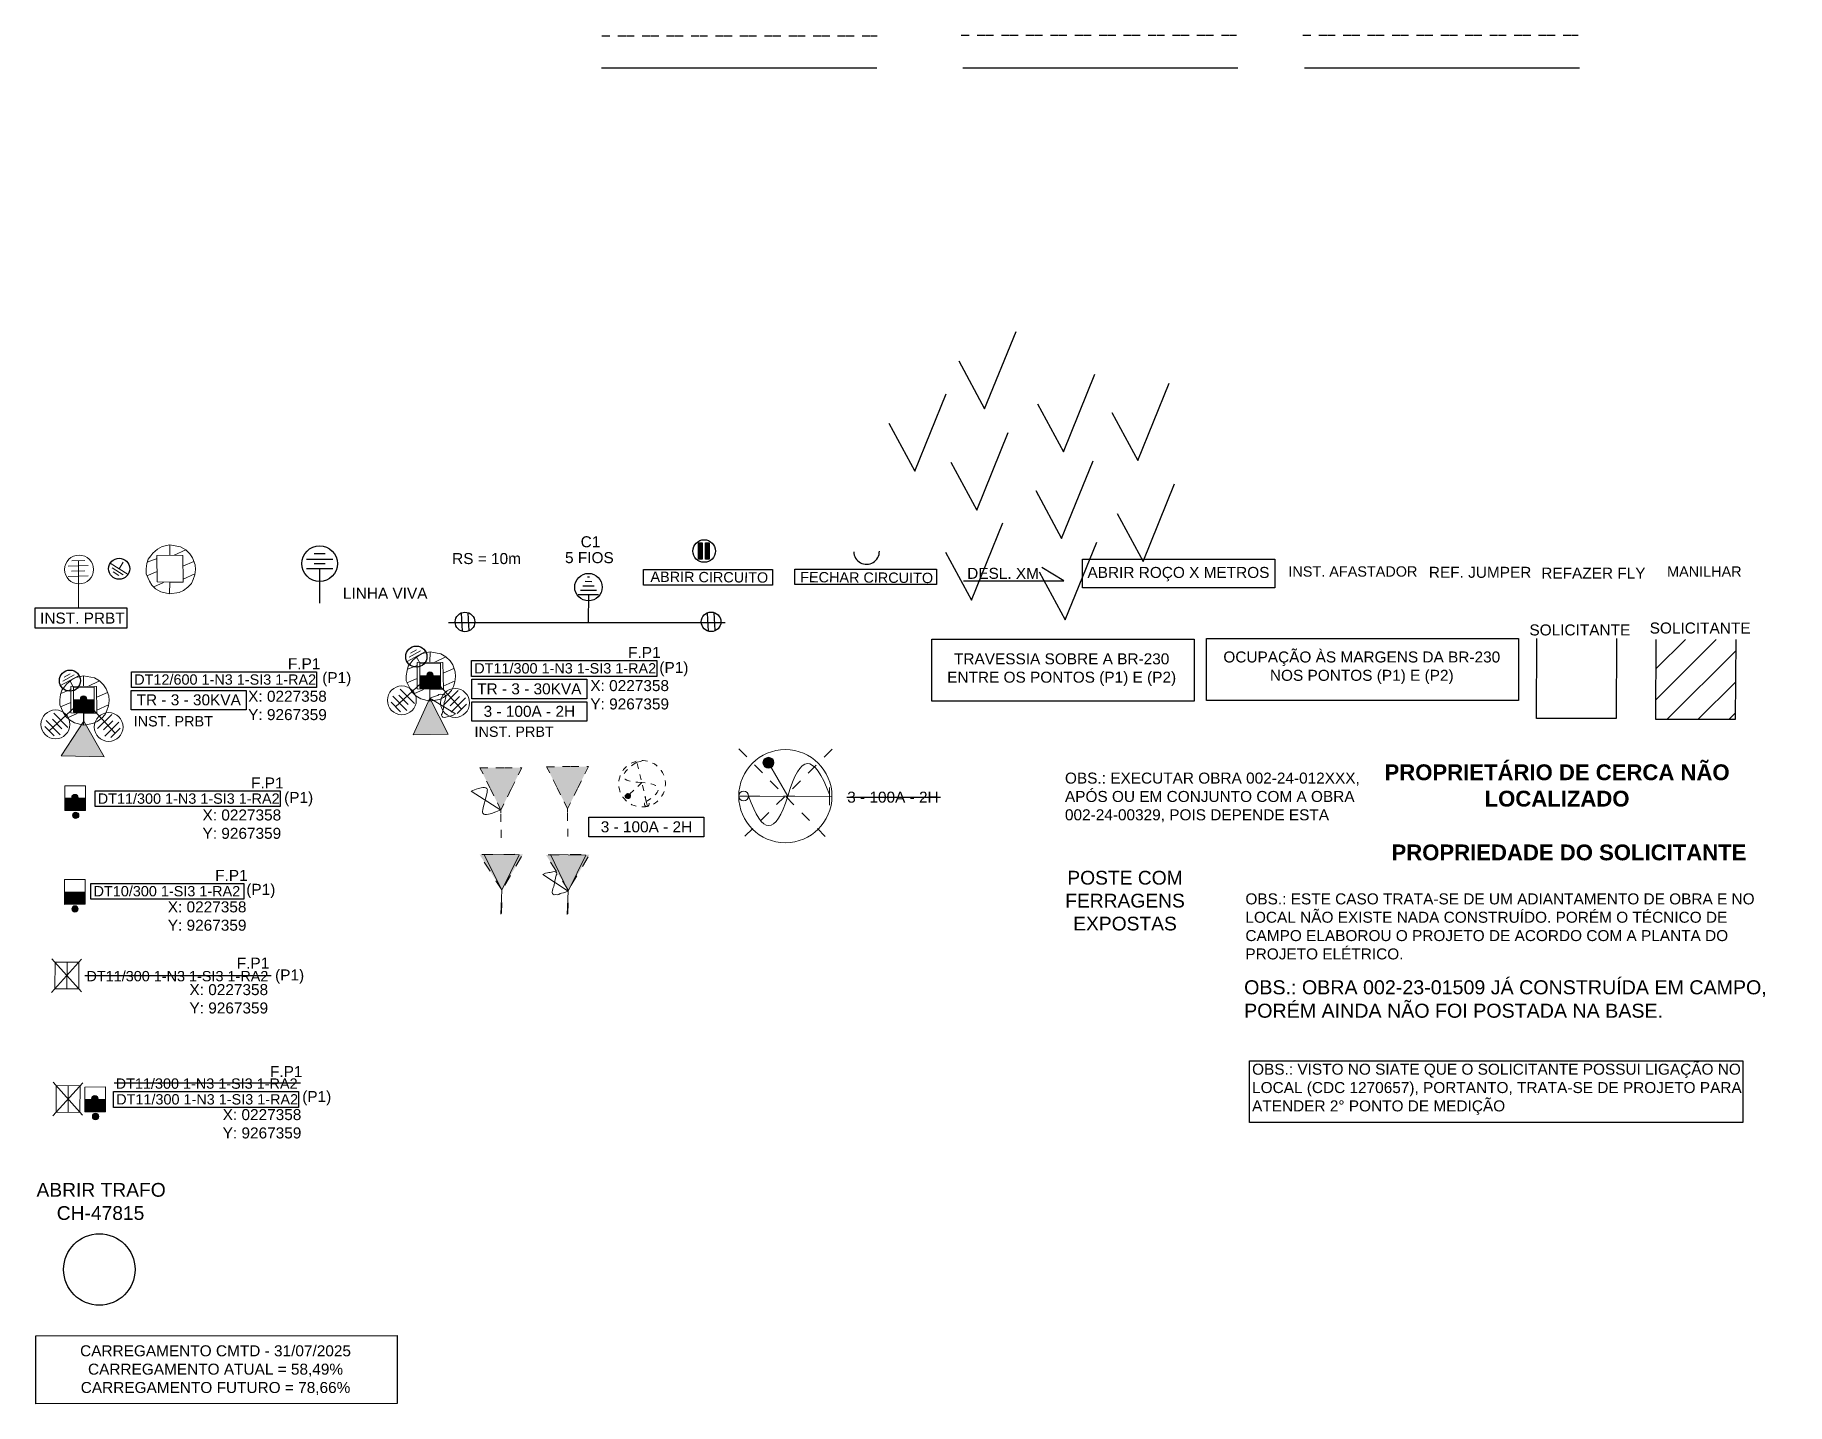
# Paper-space layout 'OBSERVAÇÕES' of a CAD drawing. Extents: x -300443 to 1108, y -9195518 to 518.
# Drawn here: x 44.6 to 299.2, y 2.8 to 201.8 of the extents above; entities that cross this region are included whole.
import ezdxf

# ---------------------------------------------------------------- set-up
doc = ezdxf.new("R2010")
doc.units = 0
doc.header["$MEASUREMENT"] = 0
doc.linetypes.add('TRACEJADA', pattern=[3.45, 1.15, -1.15, 1.15])
doc.layers.get('0').update_dxf_attribs({"linetype": 'CONTINUOUS'})
for name, color, linetype in [('06- CERCADO', 252, 'CERCA'), ('Arvores', 3, 'CONTINUOUS'), ('CABO_MT', 7, 'CONTINUOUS'), ('EO_WIRE_SEGMENT_INST', 7, 'CONTINUOUS'), ('FORMATO', 7, 'CONTINUOUS'), ('PARA-RAIOS', 7, 'CONTINUOUS'), ('PTE_P', 3, 'CONTINUOUS'), ('Textos', 7, 'CONTINUOUS'), ('TEXTOS A IMPLANTAR', 1, 'CONTINUOUS'), ('TRAFO', 7, 'CONTINUOUS')]:
    doc.layers.add(name, color=color, linetype=linetype)
doc.styles.get("Standard").update_dxf_attribs({"font": 'arial.ttf'})
doc.linetypes.add('CERCA', pattern='A,1.2,-0.13,["X",Standard,S=0.25,R=0,X=-0.075,Y=-0.125],-0.13', length=1.46)

psp = doc.layouts.new('OBSERVAÇÕES')

# ---------------------------------------------------------------- texts
at = {"color": 174, "true_color": 0x0000b2, "insert": (220.35, 64.38), "char_height": 2.043, "width": 77.8785, "attachment_point": 1, "bg_fill": 2}
psp.add_mtext('OBS.: OBRA 002-23-01509 JÁ CONSTRUÍDA EM CAMPO, PORÉM AINDA NÃO FOI POSTADA NA BASE.', dxfattribs=at)
at = {"layer": 'FORMATO', "color": 1, "attachment_point": 1}
for s, insert, char_height, width in [('INST. AFASTADOR', (226.79, 124.56), 1.5, 42.9914), ('REF. JUMPER', (247.2, 124.49), 1.6, 42.9914), ('REFAZER FLY', (263.54, 124.37), 1.6, 42.9914), ('MANILHAR', (281.83, 124.55), 1.5, 42.9914), ('\\pxqc;OCUPAÇÃO ÀS MARGENS DA BR-230 NOS PONTOS (P1) E (P2)', (216.43, 112.18), 1.6, 42.0446), ('\\pxqc;TRAVESSIA SOBRE A BR-230 ENTRE OS PONTOS (P1) E (P2)', (176.38, 111.91), 1.6, 34.9018), ('OBS.: ESTE CASO TRATA-SE DE UM ADIANTAMENTO DE OBRA E NO LOCAL NÃO EXISTE NADA CONSTRUÍDO. PORÉM O TÉCNICO DE CAMPO ELABOROU O PROJETO DE ACORDO COM A PLANTA DO PROJETO ELÉTRICO.', (220.54, 77.01), 1.6, 76.9642), ('\\pxql;OBS.: VISTO NO SIATE QUE O SOLICITANTE POSSUI LIGAÇÃO NO LOCAL (CDC 1270657), PORTANTO, TRATA-SE DE PROJETO PARA ATENDER 2%%d PONTO DE MEDIÇÃO', (221.51, 52.25), 1.6, 76.7875)]:
    psp.add_mtext(s, dxfattribs=dict(at, insert=insert, char_height=char_height, width=width))
at = {"layer": 'FORMATO', "color": 5, "insert": (194.31, 94.57), "char_height": 1.6, "width": 42.9914, "attachment_point": 1}
psp.add_mtext('OBS.: EXECUTAR OBRA 002-24-012XXX, APÓS OU EM CONJUNTO COM A OBRA 002-24-00329, POIS DEPENDE ESTA', dxfattribs=at)
at = {"layer": 'FORMATO', "char_height": 2.3, "width": 59.3122, "attachment_point": 1}
for s, insert in [('\\pxqc;{\\fArial|b1|i0|c0|p34;PROPRIETÁRIO DE CERCA NÃO LOCALIZADO}', (236.18, 95.77)), ('\\pxqc;{\\fArial|b1|i0|c0|p34;\\C96;PROPRIEDADE DO SOLICITANTE}', (237.91, 84.12))]:
    psp.add_mtext(s, dxfattribs=dict(at, insert=insert))

# ---------------------------------------------------------------- blocks, each defined once
blk = doc.blocks.new('PRMT_INST')
at = {"layer": 'PARA-RAIOS', "color": 100, "lineweight": 0, "true_color": 0x00ff40}
for points in [[(-1.492047, 5.95678), (1.422643, 6.038684)], [(-0.990781, 5.21588), (0.919295, 5.266122)], [(-0.988698, 6.729342), (0.921378, 6.779585)], [(0, 0), (0.015917, 6.761003)], [(-1.49413, 4.443317), (1.420559, 4.525223)]]:
    blk.add_lwpolyline(points, dxfattribs=at)
blk.add_circle((0.086824, 5.45893), 2.100262, dxfattribs=at)
blk = doc.blocks.new('instprbt')
at = {"color": 1}
blk.add_lwpolyline([(-6.3, 0.15), (7.05, 0.15), (7.05, -2.8), (-6.3, -2.8)], close=True, dxfattribs=at)
blk.add_blockref('PRMT_INST', (0, 0.26))
at = {"layer": 'FORMATO', "color": 1, "insert": (-5.58, -0.55), "char_height": 1.6, "width": 42.9914, "attachment_point": 1}
blk.add_mtext('INST. PRBT', dxfattribs=at)
blk = doc.blocks.new('Clipboard8370')
at = {"color": 1, "lineweight": 20, "flags": 128}
for points in [[(3.442693, 1.707189), (3.419326, 0), (2.126671, 0.308707), (1.384243, 0.756506), (0.838047, 1.287021), (0.507665, 1.84967), (0, 2.9464), (0.012759, 3.643313), (0.112829, 4.416443), (0.284971, 5.048214), (0.681479, 5.551264), (0.978838, 5.953076), (1.672134, 6.531782), (2.312004, 6.914963), (3.456912, 7.148384), (3.438918, 5.631104), (1.58209, 5.602119), (1.608369, 1.747738), (3.442693, 1.707189)], [(0.163973, 4.604145), (1.594463, 5.157681)], [(3.438918, 5.631104), (3.456912, 7.148384), (5.020505, 6.852179), (5.753553, 6.422097), (6.361182, 5.83526), (6.758316, 5.25216), (7.106897, 4.226238), (7.166928, 3.556235), (7.077309, 2.777489), (6.854175, 2.110464), (6.584571, 1.540705), (6.083117, 1.008223), (5.431299, 0.506478), (4.818441, 0.213651), (3.419326, 0), (3.442693, 1.707189), (5.39207, 1.720713), (5.338559, 5.592458), (3.438918, 5.631104)], [(4.056969, 5.618531), (5.753553, 6.422097)], [(0.102016, 2.637035), (1.607922, 3.257651)], [(5.359748, 4.059371), (6.932606, 4.739199)], [(5.386094, 2.153128), (7.093535, 2.918486)], [(1.111145, 1.021764), (2.519137, 1.663883)]]:
    blk.add_lwpolyline(points, dxfattribs=at)
blk = doc.blocks.new('Clipboard8027')
h = blk.add_hatch(color=7)
h.dxf.hatch_style = 2
h.paths.add_polyline_path([(3, 1.81), (3.01, 0.01), (0.01, 0), (0, 1.8)])
at = {"color": 7, "lineweight": 0}
for points in [[(3, 1.81), (3, 3.61), (0, 3.6), (0, 1.8)], [(3, 1.81), (3.01, 0.01), (0.01, 0), (0, 1.8)], [(3.01, 0.01), (3, 1.81), (0, 1.8), (0.01, 0)]]:
    blk.add_lwpolyline(points, close=True, dxfattribs=at)
blk = doc.blocks.new('Clipboard4108')
h = blk.add_hatch(color=7)
edge = h.paths.add_edge_path()
edge.add_arc((0.463903, 0.463903), 0.463903, 74.00623623, 434.00623623)
h = blk.add_hatch(color=7)
edge = h.paths.add_edge_path()
edge.add_arc((0.463903, 0.463903), 0.463903, 74.00623623, 434.00623623)
at = {"color": 7, "lineweight": 0}
blk.add_circle((0.463903, 0.463903), 0.463903, dxfattribs=at)
blk.add_circle((0.463903, 0.463903), 0.463903, dxfattribs=at)
blk = doc.blocks.new('Clipboard8451')
at = {"color": 1}
for name, p in [('Clipboard8027', (0, 0)), ('Clipboard4108', (1.001781, 1.431733))]:
    blk.add_blockref(name, p, dxfattribs=at)
blk = doc.blocks.new('TR INST.')
at = {"layer": 'TRAFO'}
h = blk.add_hatch(color=7, dxfattribs=at)
h.dxf.hatch_style = 2
h.paths.add_polyline_path([(47.11, 281.1), (44.11, 286.26), (50.36, 286.15)])
at = {"layer": 'TRAFO', "color": 7, "lineweight": 0}
blk.add_lwpolyline([(47.11, 281.1), (44.11, 286.26), (50.36, 286.15)], close=True, dxfattribs=at)
blk.add_lwpolyline([(47.1, 277.76), (47.11, 281.1)], dxfattribs=at)
blk = doc.blocks.new('TERRA3_MP')
at = {"color": 24, "lineweight": 0, "true_color": 0x993300}
for points in [[(0, 0), (-0.60325, -0.956027)], [(-1.901473, -0.134055), (0.694972, -1.774472)], [(-1.626306, -0.814916), (-0.038806, -1.816805)], [(-1.49225, -1.404055), (-0.627945, -1.950861)]]:
    blk.add_lwpolyline(points, dxfattribs=at)
at = {"color": 3}
blk.add_circle((-0.602455, -0.954766), 1.534677, dxfattribs=at)
blk = doc.blocks.new('Clipboard21627')
for name, p, rotation in [('TERRA3_MP', (4.74, 10.09), 240.5083553517834), ('PRMT_INST', (6.16, 8.37), 132.8773469735814), ('PRMT_INST', (6.16, 8.37), 223.3046367968815)]:
    blk.add_blockref(name, p, dxfattribs=dict(rotation=rotation))
at = {"color": 1}
for name, p in [('Clipboard8370', (2.74, 4.63)), ('Clipboard8451', (4.72, 6.5))]:
    blk.add_blockref(name, p, dxfattribs=at)
at = {"layer": 'TRAFO', "rotation": 179.7708181042449}
blk.add_blockref('TR INST.', (54.44, 286.08), dxfattribs=at)
blk = doc.blocks.new('tc.inst')
at = {"color": 1}
for points in [[(-5.95, 3.89), (20.94, 3.89), (20.94, 1.59), (-5.95, 1.59)], [(-6.01, 1.19), (10.69, 1.19), (10.69, -1.64), (-6.01, -1.64)]]:
    blk.add_lwpolyline(points, close=True, dxfattribs=at)
blk.add_blockref('Clipboard21627', (-19.13, -8.48))
at = {"layer": 'FORMATO', "color": 5, "insert": (16.76, 5.86), "char_height": 1.6, "width": 42.9914, "attachment_point": 1}
blk.add_mtext('F.P1\\P', dxfattribs=at)
at = {"layer": 'FORMATO', "color": 3, "insert": (21.75, 3.84), "char_height": 1.6, "width": 42.9914, "attachment_point": 1}
blk.add_mtext('(P1)', dxfattribs=at)
at = {"layer": 'FORMATO', "color": 1, "width": 42.9914, "attachment_point": 1}
for s, insert, char_height in [('\\pxqc;TR - 3 - 30KVA', (-19.15, 0.61), 1.6), ('INST. PRBT', (-5.66, -2.56), 1.5)]:
    blk.add_mtext(s, dxfattribs=dict(at, insert=insert, char_height=char_height))
at = {"layer": 'FORMATO', "color": 0, "insert": (10.98, 1.13), "char_height": 1.6, "width": 42.9914, "attachment_point": 1}
blk.add_mtext('X: 0227358^JY: 9267359 ', dxfattribs=at)
at = {"layer": 'TEXTOS A IMPLANTAR', "color": 1, "insert": (17.65, 3.51), "char_height": 1.5, "width": 46.4531, "attachment_point": 2}
blk.add_mtext('\\pxql;DT12/600 1-N3 1-SI3 1-RA2', dxfattribs=at)
blk = doc.blocks.new('Clipboard8739')
at = {"color": 24, "lineweight": 0, "true_color": 0x993300}
for points in [[(0.235658, 2.355388), (2.832103, 0.714971)], [(0.510825, 1.674527), (2.098325, 0.672638)], [(0.644881, 1.085388), (1.509186, 0.538582)], [(2.137131, 2.489443), (1.533881, 1.533416)]]:
    blk.add_lwpolyline(points, dxfattribs=at)
at = {"color": 3}
blk.add_circle((1.534677, 1.534677), 1.534677, dxfattribs=at)
blk = doc.blocks.new('atr.inst')
at = {"color": 1}
blk.add_blockref('Clipboard8739', (-1.51, -1.61), dxfattribs=at)
blk = doc.blocks.new('Clipboard8442')
at = {"color": 1}
for name, p in [('Clipboard8027', (0, 0)), ('Clipboard4108', (1.001781, 1.431733))]:
    blk.add_blockref(name, p, dxfattribs=at)
blk = doc.blocks.new('pmt.inst')
at = {"color": 1}
blk.add_lwpolyline([(-12.06, 1.35), (14.83, 1.35), (14.83, -0.95), (-12.06, -0.95)], close=True, dxfattribs=at)
for name, p in [('Clipboard8442', (-16.47, -1.52)), ('Clipboard4108', (-15.35, -2.67))]:
    blk.add_blockref(name, p, dxfattribs=at)
at = {"layer": 'FORMATO', "color": 5, "insert": (10.6, 3.29), "char_height": 1.6, "width": 42.9914, "attachment_point": 1}
blk.add_mtext('F.P1\\P', dxfattribs=at)
at = {"layer": 'FORMATO', "color": 3, "insert": (15.4, 1.19), "char_height": 1.6, "width": 42.9914, "attachment_point": 1}
blk.add_mtext('(P1)', dxfattribs=at)
at = {"layer": 'FORMATO', "color": 0, "insert": (3.54, -1.36), "char_height": 1.6, "width": 42.9914, "attachment_point": 1}
blk.add_mtext('X: 0227358^JY: 9267359 ', dxfattribs=at)
at = {"layer": 'TEXTOS A IMPLANTAR', "color": 1, "insert": (11.54, 0.97), "char_height": 1.5, "width": 46.4531, "attachment_point": 2}
blk.add_mtext('\\pxql;DT11/300 1-N3 1-SI3 1-RA2', dxfattribs=at)
blk = doc.blocks.new('pbt.inst')
at = {"color": 1}
blk.add_lwpolyline([(-9.7, 0.81), (12.52, 0.81), (12.52, -1.49), (-9.7, -1.49)], close=True, dxfattribs=at)
for name, p in [('Clipboard8027', (-13.56, -2.23)), ('Clipboard4108', (-12.49, -3.35))]:
    blk.add_blockref(name, p, dxfattribs=at)
at = {"layer": 'FORMATO', "color": 5, "insert": (8.35, 2.78), "char_height": 1.6, "width": 42.9914, "attachment_point": 1}
blk.add_mtext('F.P1\\P', dxfattribs=at)
at = {"layer": 'FORMATO', "color": 3, "insert": (12.87, 0.76), "char_height": 1.6, "width": 42.9914, "attachment_point": 1}
blk.add_mtext('(P1)', dxfattribs=at)
at = {"layer": 'FORMATO', "color": 0, "insert": (1.46, -1.79), "char_height": 1.6, "width": 42.9914, "attachment_point": 1}
blk.add_mtext('X: 0227358^JY: 9267359 ', dxfattribs=at)
at = {"layer": 'TEXTOS A IMPLANTAR', "color": 1, "insert": (13.9, 0.44), "char_height": 1.5, "width": 46.4531, "attachment_point": 2}
blk.add_mtext('\\pxql;DT10/300 1-SI3 1-RA2', dxfattribs=at)
blk = doc.blocks.new('Clipboard21233')
at = {"color": 1, "lineweight": 0, "true_color": 0xff0000}
blk.add_lwpolyline([(0.656166, 2.645833), (2.409472, 5.647972), (5.760861, 3.693583), (4.007555, 0.691445)], close=True, dxfattribs=at)
for points in [[(2.226027, 6.205361), (4.22275, 0)], [(0, 2.515306), (6.304138, 3.802945)], [(1.538111, 4.155722), (4.885972, 2.197806)]]:
    blk.add_lwpolyline(points, dxfattribs=at)
blk = doc.blocks.new('PRemove')
at = {"color": 250, "true_color": 0x333333}
blk.add_lwpolyline([(-12.79, -0.01), (14.29, -0.01)], dxfattribs=at)
at = {"color": 1, "rotation": 300.0183674276092}
blk.add_blockref('Clipboard21233', (-19.76, 1.17), dxfattribs=at)
at = {"layer": 'FORMATO', "color": 5, "insert": (9.28, 2.58), "char_height": 1.6, "width": 42.9914, "attachment_point": 1}
blk.add_mtext('F.P1\\P', dxfattribs=at)
at = {"layer": 'FORMATO', "color": 3, "insert": (14.85, 0.86), "char_height": 1.6, "width": 42.9914, "attachment_point": 1}
blk.add_mtext('(P1)', dxfattribs=at)
at = {"layer": 'FORMATO', "color": 0, "insert": (2.4, -1.27), "char_height": 1.6, "width": 42.9914, "attachment_point": 1}
blk.add_mtext('X: 0227358^JY: 9267359 ', dxfattribs=at)
at = {"layer": 'TEXTOS A IMPLANTAR', "color": 250, "true_color": 0x333333, "insert": (10.66, 0.64), "char_height": 1.5, "width": 46.4531, "attachment_point": 2}
blk.add_mtext('\\pxql;DT11/300 1-N3 1-SI3 1-RA2', dxfattribs=at)
blk = doc.blocks.new('psubs')
at = {"color": 1}
blk.add_lwpolyline([(-10.33, 0.53), (16.57, 0.53), (16.57, -1.77), (-10.33, -1.77)], close=True, dxfattribs=at)
at = {"color": 250, "true_color": 0x333333}
blk.add_lwpolyline([(-10.25, 1.8), (16.84, 1.8)], dxfattribs=at)
at = {"color": 1, "rotation": 300.0183674276092}
blk.add_blockref('Clipboard21233', (-21.29, 0.64), dxfattribs=at)
at = {"color": 1}
for name, p in [('Clipboard8442', (-14.52, -2.41)), ('Clipboard4108', (-13.41, -3.56))]:
    blk.add_blockref(name, p, dxfattribs=at)
at = {"layer": 'FORMATO', "color": 5, "insert": (12.41, 4.24), "char_height": 1.6, "width": 42.9914, "attachment_point": 1}
blk.add_mtext('F.P1\\P', dxfattribs=at)
at = {"layer": 'FORMATO', "color": 3, "insert": (17.09, 0.61), "char_height": 1.6, "width": 42.9914, "attachment_point": 1}
blk.add_mtext('(P1)', dxfattribs=at)
at = {"layer": 'FORMATO', "color": 0, "insert": (5.53, -2.02), "char_height": 1.6, "width": 42.9914, "attachment_point": 1}
blk.add_mtext('X: 0227358^JY: 9267359 ', dxfattribs=at)
at = {"layer": 'TEXTOS A IMPLANTAR', "color": 250, "true_color": 0x333333, "insert": (13.21, 2.44), "char_height": 1.5, "width": 46.4531, "attachment_point": 2}
blk.add_mtext('\\pxql;DT11/300 1-N3 1-SI3 1-RA2', dxfattribs=at)
at = {"layer": 'TEXTOS A IMPLANTAR', "color": 1, "insert": (13.28, 0.15), "char_height": 1.5, "width": 46.4531, "attachment_point": 2}
blk.add_mtext('\\pxql;DT11/300 1-N3 1-SI3 1-RA2', dxfattribs=at)
blk = doc.blocks.new('abrirtrafo')
at = {"color": 1}
blk.add_circle((0.16, -0.1), 5.19, dxfattribs=at)
at = {"layer": 'Textos', "color": 1, "linetype": 'Continuous'}
for s, p in [('ABRIR TRAFO', (-8.97, 10.48)), ('CH-47815', (-6.03, 7.11))]:
    blk.add_text(s, height=2, dxfattribs=at).set_placement(p)
blk = doc.blocks.new('TRAFO COM CH INST')
at = {"layer": 'TRAFO'}
h = blk.add_hatch(color=0, dxfattribs=at)
h.dxf.hatch_style = 2
h.paths.add_polyline_path([(0.11, 3.39), (-2.43, 8.69), (2.69, 8.64)])
at = {"layer": 'TRAFO', "color": 7, "lineweight": 0}
blk.add_lwpolyline([(0.11, 3.39), (-2.43, 8.69), (2.69, 8.64)], close=True, dxfattribs=at)
for points in [[(-3.56, 5.79), (-3.19, 5.97), (-2.9, 6.03), (-2.7, 6.08), (-2.51, 6.12), (-2.31, 6.16), (-2.12, 6.2), (-1.92, 6.24), (-1.7, 6.18), (-1.59, 6.11), (-1.54, 5.91), (-1.52, 5.81), (-1.6, 5.69), (-1.83, 4.83), (-1.98, 4.08), (-2.11, 3.75), (-2.15, 3.43), (-2.23, 3.31), (-2.21, 3.22), (-2.17, 3.02), (-2.05, 2.94), (-1.93, 2.87), (-1.73, 2.91), (-1.42, 2.87), (-1.22, 2.91), (-1.05, 3.05), (-0.85, 3.09), (-0.56, 3.15), (0.11, 3.39)], [(-3.56, 5.79), (0.11, 3.39)], [(0, 0), (0.11, 3.39)]]:
    blk.add_lwpolyline(points, dxfattribs=at)
blk = doc.blocks.new('Clipboard22842')
for name, p, rotation in [('TERRA3_MP', (4.74, 10.37), 240.5083553517834), ('PRMT_INST', (6.16, 8.66), 132.8773469735814), ('PRMT_INST', (6.16, 8.66), 223.3046367968815)]:
    blk.add_blockref(name, p, dxfattribs=dict(rotation=rotation))
at = {"color": 1}
for name, p in [('Clipboard8370', (2.74, 4.91)), ('Clipboard8451', (4.72, 6.78))]:
    blk.add_blockref(name, p, dxfattribs=at)
at = {"layer": 'TRAFO', "rotation": 181.6307888450395}
blk.add_blockref('TRAFO COM CH INST', (6.18, 8.71), dxfattribs=at)
blk = doc.blocks.new('tcc.inst')
at = {"color": 1}
for points in [[(-7.02, 4.78), (19.88, 4.78), (19.88, 2.47), (-7.02, 2.47)], [(-6.99, 2.06), (9.71, 2.06), (9.71, -0.77), (-6.99, -0.77)], [(-6.98, -1.21), (9.72, -1.21), (9.72, -4.04), (-6.98, -4.04)]]:
    blk.add_lwpolyline(points, close=True, dxfattribs=at)
blk.add_blockref('Clipboard22842', (-19.26, -6.01))
at = {"layer": 'FORMATO', "color": 5, "insert": (15.73, 6.75), "char_height": 1.6, "width": 42.9914, "attachment_point": 1}
blk.add_mtext('F.P1\\P', dxfattribs=at)
at = {"layer": 'FORMATO', "color": 3, "insert": (20.27, 4.57), "char_height": 1.6, "width": 42.9914, "attachment_point": 1}
blk.add_mtext('(P1)', dxfattribs=at)
at = {"layer": 'FORMATO', "color": 1, "width": 42.9914, "attachment_point": 1}
for s, insert, char_height in [('\\pxqc;TR - 3 - 30KVA', (-20.13, 1.47), 1.6), ('\\pxqc;3 - 100A - 2H', (-20.12, -1.8), 1.6), ('INST. PRBT', (-6.6, -4.81), 1.5)]:
    blk.add_mtext(s, dxfattribs=dict(at, insert=insert, char_height=char_height))
at = {"layer": 'FORMATO', "color": 0, "insert": (10.24, 1.94), "char_height": 1.6, "width": 42.9914, "attachment_point": 1}
blk.add_mtext('X: 0227358^JY: 9267359 ', dxfattribs=at)
at = {"layer": 'TEXTOS A IMPLANTAR', "color": 1, "insert": (16.59, 4.4), "char_height": 1.5, "width": 46.4531, "attachment_point": 2}
blk.add_mtext('\\pxql;DT11/300 1-N3 1-SI3 1-RA2', dxfattribs=at)
blk = doc.blocks.new('Clipboard10296')
h = blk.add_hatch(color=252)
h.dxf.hatch_style = 1
h.paths.add_polyline_path([(1.28, 10.17), (7.36, 10.18), (4.33, 4.03)])
at = {"color": 1, "linetype": 'TRACEJADA', "lineweight": 0}
blk.add_lwpolyline([(4.33, 4.03), (1.28, 10.17), (7.36, 10.18)], close=True, dxfattribs=at)
at = {"color": 1, "lineweight": 0}
for points in [[(0, 6.78), (4.33, 4.03)], [(0.03, 6.77), (0.48, 6.96), (0.75, 7.07), (1.05, 7.17), (1.26, 7.23), (1.44, 7.27), (1.7, 7.31), (1.96, 7.31), (2.14, 7.27), (2.28, 7.16), (2.36, 6.95), (2.35, 6.8), (2.33, 6.64), (2.08, 5.63), (1.85, 4.73), (1.77, 4.41), (1.69, 4.07), (1.65, 3.86), (1.66, 3.73), (1.72, 3.57), (1.85, 3.45), (2.01, 3.4), (2.25, 3.39), (2.54, 3.43), (2.76, 3.48), (2.99, 3.54), (3.21, 3.62), (3.59, 3.76), (4.33, 4.04)]]:
    blk.add_lwpolyline(points, dxfattribs=at)
at = {"color": 1, "linetype": 'TRACEJADA', "lineweight": 0}
blk.add_lwpolyline([(4.35, 0), (4.33, 4.03)], dxfattribs=at)
blk = doc.blocks.new('tcf.remove')
at = {"color": 1}
blk.add_blockref('Clipboard10296', (-4.4, -5.66), dxfattribs=at)
blk = doc.blocks.new('Clipboard10274')
h = blk.add_hatch(color=252)
h.dxf.hatch_style = 1
h.paths.add_polyline_path([(0, 10.17), (6.08, 10.18), (3.05, 4.03)])
at = {"color": 1, "linetype": 'TRACEJADA', "lineweight": 0}
blk.add_lwpolyline([(3.05, 4.03), (0, 10.17), (6.08, 10.18)], close=True, dxfattribs=at)
blk.add_lwpolyline([(3.07, 0), (3.05, 4.03)], dxfattribs=at)
blk = doc.blocks.new('TRemove')
at = {"color": 1}
blk.add_blockref('Clipboard10274', (-3, -5.62), dxfattribs=at)
blk = doc.blocks.new('Clipboard23671')
at = {"true_color": 0xbfbfbf}
h = blk.add_hatch(color=9, dxfattribs=at)
h.dxf.hatch_style = 2
h.paths.add_polyline_path([(3.24, 3.51), (0, 8.66), (6.32, 8.7)])
at = {"layer": 'TRAFO', "true_color": 0xffffff}
h = blk.add_hatch(color=7, dxfattribs=at)
h.dxf.hatch_style = 2
h.paths.add_polyline_path([(3.23, 3.5), (0.55, 8.62), (5.79, 8.61)])
at = {"color": 40, "lineweight": 0, "true_color": 0xffd300}
for points in [[(0.31, 8.66), (1.91, 8.67)], [(3.51, 8.68), (5.11, 8.69)], [(6.11, 8.36), (5.29, 6.98)], [(1.53, 6.22), (0.68, 7.57)], [(4.48, 5.6), (3.66, 4.23)], [(3.23, 3.51), (2.38, 4.86)], [(3.23, 3.3), (3.23, 3.51)], [(3.18, 0.1), (3.21, 1.7)]]:
    blk.add_lwpolyline(points, dxfattribs=at)
at = {"layer": 'TRAFO', "color": 7, "lineweight": 0}
blk.add_lwpolyline([(3.23, 3.5), (0.65, 8.67), (5.77, 8.62)], close=True, dxfattribs=at)
blk.add_lwpolyline([(3.1, 0), (3.23, 3.5)], dxfattribs=at)
blk = doc.blocks.new('Tsubs')
at = {"color": 8}
blk.add_blockref('Clipboard23671', (-3.17, -4.67), dxfattribs=at)
blk = doc.blocks.new('TRAFO COM CHAVE')
at = {"layer": 'TRAFO'}
h = blk.add_hatch(color=7, dxfattribs=at)
h.dxf.hatch_style = 2
h.paths.add_polyline_path([(55.53, 280.86), (52.99, 286.15), (58.11, 286.1)])
at = {"layer": 'TRAFO', "color": 7, "lineweight": 0}
blk.add_lwpolyline([(55.53, 280.86), (52.99, 286.15), (58.11, 286.1)], close=True, dxfattribs=at)
for points in [[(51.86, 283.26), (52.23, 283.44), (52.52, 283.5), (52.72, 283.54), (52.92, 283.58), (53.11, 283.62), (53.31, 283.66), (53.5, 283.7), (53.72, 283.65), (53.84, 283.57), (53.88, 283.37), (53.9, 283.28), (53.82, 283.16), (53.59, 282.29), (53.44, 281.54), (53.31, 281.21), (53.27, 280.9), (53.2, 280.78), (53.22, 280.68), (53.26, 280.48), (53.38, 280.41), (53.49, 280.33), (53.69, 280.37), (54, 280.33), (54.2, 280.38), (54.38, 280.51), (54.57, 280.55), (54.86, 280.62), (55.53, 280.86)], [(51.86, 283.26), (55.53, 280.86)], [(55.42, 277.46), (55.53, 280.86)]]:
    blk.add_lwpolyline(points, dxfattribs=at)
blk = doc.blocks.new('TRAFO SUBST.')
h = blk.add_hatch(color=9)
h.dxf.hatch_style = 2
h.paths.add_polyline_path([(0.05, 3.41), (-3.19, 8.55), (3.13, 8.6)])
at = {"color": 40, "lineweight": 0, "true_color": 0xffd300}
for points in [[(-2.87, 8.56), (-1.27, 8.57)], [(0.33, 8.58), (1.93, 8.59)], [(2.93, 8.25), (2.11, 6.88)], [(-1.66, 6.12), (-2.51, 7.47)], [(1.29, 5.5), (0.47, 4.13)], [(0.05, 3.41), (-0.8, 4.76)], [(0.04, 3.2), (0.05, 3.41)], [(0, 0), (0.02, 1.6)]]:
    blk.add_lwpolyline(points, dxfattribs=at)
blk = doc.blocks.new('tcf.subs')
at = {"layer": 'TRAFO'}
for name, p in [('TRAFO COM CHAVE', (-55.54, -282.37)), ('TRAFO SUBST.', (-0.03, -4.8))]:
    blk.add_blockref(name, p, dxfattribs=at)
blk = doc.blocks.new('Clipboard6679')
h = blk.add_hatch(color=16)
edge = h.paths.add_edge_path()
edge.add_ellipse((2.588865, 3.237066), major_axis=(0, 0.807861), ratio=0.9563320019, start_angle=0, end_angle=360)
at = {"color": 16, "lineweight": 0, "true_color": 0x800000}
for points in [[(1.142015, 10.561312), (1.361198, 10.874705), (1.816282, 11.403871), (2.211943, 11.780028)], [(2.46164, 10.91998), (2.080865, 10.528982), (1.696337, 10.02451), (1.488388, 9.629709)], [(3.5402, 12.70996), (3.999976, 12.938455), (4.589115, 13.164232), (5.052109, 13.29811)], [(5.008921, 12.934927), (4.070532, 12.275232), (3.692605, 11.98055)], [(6.522337, 13.29476), (4.939785, 12.920061)], [(5.712907, 11.057382), (5.338701, 12.640051)], [(6.660063, 13.506427), (7.055032, 13.506427), (7.718254, 13.446455), (8.273129, 13.337828)], [(9.798246, 12.786208), (10.304115, 12.511594), (10.879143, 12.112955), (11.146898, 11.885983)], [(12.24806, 10.695745), (12.300837, 10.62776), (12.653615, 10.066844), (12.946421, 9.488288), (13.028433, 9.274286)], [(0.388682, 4.355806), (0.292282, 4.605844), (0.126476, 5.191455), (0.013587, 5.787649), (0, 5.929911)], [(0.000586, 7.551763), (0.017115, 7.724399), (0.147643, 8.387621), (0.352254, 9.047316), (0.386013, 9.126671)], [(1.800615, 8.172584), (1.862143, 8.112455), (2.310171, 7.847871), (2.899309, 7.625621), (3.277728, 7.530098)], [(4.879148, 7.258334), (5.499282, 7.195232), (6.500708, 7.139598)], [(6.642282, 7.131732), (5.469575, 6.004954)], [(6.461319, 7.892045), (6.087113, 9.474714)], [(7.630949, 7.035842), (6.642282, 7.131732)], [(7.209731, 4.726708), (6.835525, 6.309377)], [(10.752799, 6.211322), (10.618087, 6.299177), (10.081865, 6.53201), (9.415115, 6.733094), (9.234538, 6.770814)], [(13.45176, 7.708313), (13.510865, 7.092927), (13.510865, 6.447344), (13.476315, 6.08649)], [(2.217828, 1.707096), (2.052643, 1.847121), (1.579921, 2.344538), (1.163643, 2.88076), (1.139673, 2.918495)], [(4.296868, 4.878176), (3.124162, 3.751398)], [(5.063432, 0.197484), (4.419782, 0.393677), (3.777726, 0.661788), (3.551306, 0.784702)], [(8.286226, 0.174955), (7.686504, 0.062066), (7.058559, 0.002094), (6.673316, 0)], [(8.286226, 0.174955), (8.021643, 0.164371), (7.750004, 0.263149), (7.541865, 0.460705), (7.432504, 0.704121), (7.418393, 0.972232), (7.503885, 1.207336)], [(7.958143, 1.561371), (7.583937, 3.14404)], [(7.958143, 1.561371), (8.850671, 2.157566), (9.29428, 2.487694)], [(8.783919, 1.10226), (8.815393, 1.032205), (8.829504, 0.764094), (8.730726, 0.495982), (8.529643, 0.284316), (8.286226, 0.174955)], [(8.538252, 0.245884), (8.286226, 0.174955)], [(11.347807, 1.817653), (11.147254, 1.628399), (10.611032, 1.212121), (10.046587, 0.859344)], [(10.529901, 3.541928), (10.738032, 3.748594), (11.111976, 4.21426), (11.351865, 4.644649), (11.418634, 4.878341)], [(13.12498, 4.503045), (13.112226, 4.461205), (12.840587, 3.819149), (12.501921, 3.205316), (12.39689, 3.053811)]]:
    blk.add_lwpolyline(points, dxfattribs=at)
at = {"color": 7, "lineweight": 0}
for points in [[(2.775837, 2.439788), (2.486559, 2.429205), (2.186698, 2.545621), (1.953865, 2.778455), (1.833921, 3.057149), (1.816282, 3.364066), (1.839774, 3.435353)], [(3.094226, 3.823728), (3.220337, 3.695677), (3.343809, 3.416982), (3.361448, 3.110066), (3.255615, 2.799621), (3.040421, 2.559732), (2.872762, 2.483727)], [(8.286226, 0.174955), (7.936976, 1.656621)]]:
    blk.add_lwpolyline(points, dxfattribs=at)
at = {"color": 140, "lineweight": 0, "true_color": 0x00c9ff}
blk.add_lwpolyline([(7.647698, 2.866649), (8.046337, 1.205066)], dxfattribs=at)
blk = doc.blocks.new('CF.inst')
at = {"color": 1}
blk.add_lwpolyline([(-7.61, -4.07), (9.09, -4.07), (9.09, -6.9), (-7.61, -6.9)], close=True, dxfattribs=at)
at = {"color": 1, "xscale": 0.5, "yscale": 0.5, "zscale": 0.5}
blk.add_blockref('Clipboard6679', (-3.26, -2.58), dxfattribs=at)
at = {"layer": 'FORMATO', "color": 1, "insert": (-20.75, -4.66), "char_height": 1.6, "width": 42.9914, "attachment_point": 1}
blk.add_mtext('\\pxqc;3 - 100A - 2H', dxfattribs=at)
blk = doc.blocks.new('Clipboard21635')
h = blk.add_hatch(color=16)
edge = h.paths.add_edge_path()
edge.add_arc((13.390391, 7.81932), 0.799042, 0, 360)
at = {"color": 16, "lineweight": 0, "true_color": 0x800000}
for points in [[(8.4154, 16.259798), (8.447949, 17.885778)], [(12.118627, 13.30325), (3.369739, 4.949472)], [(12.118627, 13.30325), (11.155544, 13.768917), (10.284183, 14.139334), (9.508072, 14.4145), (8.827211, 14.594417), (8.238072, 14.682611), (7.744183, 14.672028), (7.345544, 14.566195), (7.038627, 14.368639), (6.826961, 14.072306), (6.710544, 13.68425), (6.68585, 13.200945), (6.756405, 12.618861), (6.922211, 11.945056), (7.179739, 11.176), (7.532516, 10.311695), (7.980544, 9.352139)], [(8.350301, 13.007839), (8.38285, 14.633818)], [(8.285202, 9.755879), (8.317751, 11.381859)], [(1.625728, 9.781701), (0, 9.82501)], [(4.877186, 9.695083), (3.251457, 9.738392)], [(3.7966, 5.005917), (4.840822, 4.529667), (5.782739, 4.152195), (6.618822, 3.8735), (7.3526, 3.697111), (7.980544, 3.6195), (8.502655, 3.640667), (8.922461, 3.764139), (9.236433, 3.986389), (9.444572, 4.307417), (9.550405, 4.727222), (9.550405, 5.249334), (9.444572, 5.870222), (9.236433, 6.589889), (8.922461, 7.411861), (8.502655, 8.329084), (7.980544, 9.352139)], [(8.128644, 9.608465), (6.502915, 9.651774)], [(7.980544, 9.352139), (13.388627, 7.821084)], [(8.220103, 6.503919), (8.252653, 8.129899)], [(11.380101, 9.521847), (9.754372, 9.565156)], [(14.631559, 9.435229), (13.00583, 9.478538)], [(17.883016, 9.348611), (16.257288, 9.39192)], [(2.720627, 6.131278), (4.516266, 4.247445)], [(8.155004, 3.25196), (8.187554, 4.87794)], [(8.089905, 0), (8.122455, 1.62598)]]:
    blk.add_lwpolyline(points, dxfattribs=at)
at = {"color": 7, "lineweight": 0}
blk.add_lwpolyline([(13.148739, 14.2875), (10.947405, 12.184945)], dxfattribs=at)
at = {"color": 5, "lineweight": 0, "true_color": 0x0000ff}
blk.add_lwpolyline([(8.446014, 9.792804), (7.270661, 8.668786)], dxfattribs=at)
at = {"color": 16, "lineweight": 0, "true_color": 0x800000}
for centre, radius in [((8.259239, 9.616722), 6.773333), ((12.633683, 13.793611), 0.712611)]:
    blk.add_circle(centre, radius, dxfattribs=at)
at = {"color": 7, "lineweight": 0}
blk.add_circle((13.390391, 7.81932), 0.799042, dxfattribs=at)
blk = doc.blocks.new('CF.remove')
blk.add_line((8.91, -0.27), (22.51, -0.27))
at = {"color": 1, "rotation": 136.1123996162978}
blk.add_blockref('Clipboard21635', (12.58, 1.06), dxfattribs=at)
at = {"layer": 'FORMATO', "color": 7, "insert": (8.95, 0.51), "char_height": 1.6, "width": 42.9914, "attachment_point": 1}
blk.add_mtext('{\\C7;3 - 100A - 2H}', dxfattribs=at)
blk = doc.blocks.new('cmtd')
at = {"color": 1}
blk.add_lwpolyline([(-25.82, 5.05), (26.69, 5.11), (26.69, -4.8), (-25.82, -4.86)], close=True, dxfattribs=at)
at = {"layer": 'FORMATO', "color": 1, "insert": (-30.97, 3.67), "char_height": 1.6, "width": 62.5018, "attachment_point": 1}
blk.add_mtext('\\pxqc;CARREGAMENTO CMTD - 31/07/2025\\PCARREGAMENTO ATUAL = 58,49%\\PCARREGAMENTO FUTURO = 78,66%', dxfattribs=at)
blk = doc.blocks.new('CONC.BASE')
at = {"color": 1}
blk.add_blockref('Clipboard8370', (-3.44, -3.56), dxfattribs=at)
blk = doc.blocks.new('PR.REMOVE')
at = {"color": 8}
for p, q in [((-1.92, 1.391282), (1.92, 1.391282)), ((-1.92, 0), (1.92, 0)), ((-0.78923, 2.214857), (0.78923, 2.214857)), ((-0.78923, 0.727848), (0.78923, 0.727848)), ((0, 0), (0, -5))]:
    blk.add_line(p, q, dxfattribs=at)
blk.add_circle((0, 0.727848), 2.593177, dxfattribs=at)
blk = doc.blocks.new('LINHAVIVA')
at = {"layer": 'FORMATO', "color": 1, "linetype": 'Continuous'}
blk.add_text('LINHA VIVA', height=1.6, dxfattribs=at).set_placement((-6.4, -0.8))
blk = doc.blocks.new('RS')
at = {"layer": 'FORMATO', "color": 1, "insert": (-4.93, 0.81), "char_height": 1.6, "width": 42.9914, "attachment_point": 1}
blk.add_mtext('RS = 10m', dxfattribs=at)
blk = doc.blocks.new('Terra cerca')
at = {"color": 251}
for p, q in [((-0.43707, 5.731178), (0.520451, 5.724208)), ((-0.095379, 6.370052), (0.188096, 6.367989)), ((-1.462144, 3.814554), (1.517516, 3.792866)), ((-1.120453, 4.453429), (1.185161, 4.436647)), ((-0.778762, 5.092303), (0.852806, 5.080427)), ((0.027686, 3.80371), (-0.001094, -0.150262))]:
    blk.add_line(p, q, dxfattribs=at)
blk.add_circle((0.035552, 4.884428), 2, dxfattribs=at)
blk = doc.blocks.new('000')
at = {"color": 251, "linetype": 'Continuous'}
for p, q in [((1027.800488, 614.127496), (1027.800488, 616.750395)), ((1028.780488, 614.127496), (1028.780488, 616.750395))]:
    blk.add_line(p, q, dxfattribs=at)
at = {"color": 251}
blk.add_circle((1028.290488, 615.438945), 1.423956, dxfattribs=at)
blk = doc.blocks.new('cerca')
at = {"layer": '06- CERCADO', "linetype": 'CERCA', "ltscale": 5}
blk.add_lwpolyline([(-20.33, -3.13), (19.87, -3.13)], dxfattribs=at)
at = {"color": 251, "rotation": 183.4693166291004}
for p in [(971.23, 673.48), (1007, 673.5)]:
    blk.add_blockref('000', p, dxfattribs=at)
at = {"layer": 'EO_WIRE_SEGMENT_INST'}
blk.add_blockref('Terra cerca', (-0.02, -2.88), dxfattribs=at)
at = {"layer": 'FORMATO', "color": 251, "char_height": 1.6, "width": 42.9914, "attachment_point": 1}
for s, insert in [('C1', (-1.12, 9.4)), ('5 FIOS', (-3.39, 7.09))]:
    blk.add_mtext(s, dxfattribs=dict(at, insert=insert))
blk = doc.blocks.new('A$C6BB1416F')
h = blk.add_hatch(color=1)
h.paths.add_polyline_path([(1.84, 0.46), (2.37, 0.46), (2.38, 2.83), (1.86, 2.83)])
h.paths.add_polyline_path([(1.37, 2.84), (0.84, 2.84), (0.83, 0.47), (1.36, 0.46)])
at = {"color": 1}
for points in [[(1.36, 0.46), (0.83, 0.47), (0.84, 2.84), (1.37, 2.84)], [(2.37, 0.46), (1.84, 0.46), (1.86, 2.83), (2.38, 2.83)]]:
    blk.add_lwpolyline(points, close=True, dxfattribs=at)
blk.add_circle((1.64, 1.64), 1.64, dxfattribs=at)
blk = doc.blocks.new('ABRIRCIRCUITO')
at = {"color": 1}
blk.add_lwpolyline([(0, 0), (18.73, 0), (18.73, -2.26), (0, -2.26)], close=True, dxfattribs=at)
blk.add_blockref('A$C6BB1416F', (7.17, 1.05))
at = {"layer": 'TEXTOS A IMPLANTAR', "insert": (1.02, -0.29), "char_height": 1.5, "attachment_point": 1, "rotation": 359.6051}
blk.add_mtext_dynamic_manual_height_columns('\\A1;{\\C1;ABRIR CIRCUITO}', width=18.2151, gutter_width=12.5, heights=[0], dxfattribs=at)
blk = doc.blocks.new('FECHARCIRCUITO')
at = {"color": 1}
blk.add_lwpolyline([(-20.63, 0), (0, 0), (0, -2.26), (-20.63, -2.26)], close=True, dxfattribs=at)
blk.add_arc((-10.18, 2.56), 1.86, 181.3002, 1.3002, dxfattribs=at)
at = {"layer": 'TEXTOS A IMPLANTAR', "insert": (-19.83, -0.41), "char_height": 1.5, "attachment_point": 1, "rotation": 359.6051}
blk.add_mtext_dynamic_manual_height_columns('\\A1;{\\C1;FECHAR CIRCUITO}', width=19.2547, gutter_width=12.5, heights=[0], dxfattribs=at)
blk = doc.blocks.new('Clipboard28315')
at = {"color": 1}
for p, q in [((0, 0), (14.59, 0.01)), ((14.59, 0.01), (11.37, 1.92))]:
    blk.add_line(p, q, dxfattribs=at)
at = {"layer": 'FORMATO', "color": 1, "insert": (0.52, 1.89), "char_height": 1.6, "width": 42.9914, "attachment_point": 1}
blk.add_mtext('DESL. XM', dxfattribs=at)
blk = doc.blocks.new('DSL')
blk.add_blockref('Clipboard28315', (0, 0))
blk = doc.blocks.new('ROÇO')
at = {"color": 1}
blk.add_lwpolyline([(-14.46, 2.37), (13.5, 2.37), (13.5, -1.8), (-14.46, -1.8)], close=True, dxfattribs=at)
at = {"layer": 'FORMATO', "color": 1, "insert": (-13.75, 1.26), "char_height": 1.6, "width": 42.9914, "attachment_point": 1}
blk.add_mtext('ABRIR ROÇO X METROS', dxfattribs=at)
blk = doc.blocks.new('ferragens')
at = {"layer": 'Textos', "color": 1, "insert": (-13.67, 4.03), "char_height": 2, "width": 26.7976, "attachment_point": 1}
blk.add_mtext('\\pxqc;POSTE COM\\PFERRAGENS \\PEXPOSTAS', dxfattribs=at)
blk = doc.blocks.new('Clipboard8087')
at = {"layer": 'PTE_P'}
h = blk.add_hatch(dxfattribs=at)
h.set_pattern_fill('ANSI31', color=1, style=0)
h.set_pattern_definition([(45, (-918.2016, -1016.9227), (-2.245064, 2.245064), [])])
h.paths.add_polyline_path([(0.06, 11.65), (11.64, 11.65), (11.57, 0), (0, 0)])
at = {"layer": 'PTE_P', "color": 1}
for p, q in [((0, 0), (0.06, 11.65)), ((11.64, 11.65), (11.57, 0)), ((11.57, 0), (0, 0))]:
    blk.add_line(p, q, dxfattribs=at)
blk = doc.blocks.new('solln')
at = {"color": 8}
blk.add_blockref('Clipboard8087', (-6.05, -6.11), dxfattribs=at)
at = {"layer": 'FORMATO', "color": 1, "insert": (-6.92, 8.01), "char_height": 1.6, "width": 42.9914, "attachment_point": 1}
blk.add_mtext('SOLICITANTE', dxfattribs=at)
blk = doc.blocks.new('SOLICITANTE')
at = {"layer": 'PTE_P', "color": 1}
for p, q in [((898.530203, 1014.45431), (898.592387, 1026.107924)), ((910.165862, 1026.107924), (910.103678, 1014.45431)), ((910.103678, 1014.45431), (898.530203, 1014.45431))]:
    blk.add_line(p, q, dxfattribs=at)
blk = doc.blocks.new('sol')
blk.add_blockref('SOLICITANTE', (-904.2, -1019.58))
at = {"layer": 'FORMATO', "color": 1, "insert": (-6.7, 8.55), "char_height": 1.6, "width": 42.9914, "attachment_point": 1}
blk.add_mtext('SOLICITANTE', dxfattribs=at)

# ---------------------------------------------------------------- linework, layer by layer
at = {"color": 1}
for points in [[(174.97, 113.96), (213.11, 113.96), (213.11, 104.95), (174.97, 104.95)], [(214.87, 114.05), (260.24, 114.05), (260.24, 105.04), (214.87, 105.04)], [(221.11, 52.65), (292.86, 52.65), (292.86, 43.71), (221.11, 43.71)]]:
    psp.add_lwpolyline(points, close=True, dxfattribs=at)
at = {"layer": 'Arvores'}
for p, q in [((182.63, 147.44), (187.21, 158.71)), ((178.87, 154.42), (182.63, 147.44)), ((194.08, 141.22), (198.66, 152.49)), ((204.88, 139.94), (209.46, 151.2)), ((172.48, 138.39), (177.06, 149.66)), ((190.32, 148.2), (194.08, 141.22)), ((168.72, 145.37), (172.48, 138.39)), ((201.12, 146.91), (204.88, 139.94)), ((181.48, 132.74), (186.06, 144)), ((177.72, 139.71), (181.48, 132.74)), ((193.83, 128.62), (198.41, 139.89)), ((190.06, 135.6), (193.83, 128.62)), ((205.66, 125.28), (210.23, 136.54)), ((180.71, 119.62), (185.29, 130.89)), ((201.89, 132.26), (205.66, 125.28)), ((194.34, 116.79), (198.92, 128.06)), ((176.95, 126.6), (180.71, 119.62)), ((190.58, 123.77), (194.34, 116.79))]:
    psp.add_line(p, q, dxfattribs=at)
at = {"layer": 'CABO_MT', "color": 96, "linetype": 'TRACEJADA', "true_color": 0x008000}
psp.add_line((127.02, 201.67), (167.02, 201.67), dxfattribs=at)
at = {"layer": 'CABO_MT', "color": 1, "linetype": 'TRACEJADA'}
psp.add_line((179.24, 201.8), (219.24, 201.8), dxfattribs=at)
at = {"layer": 'CABO_MT', "color": 8, "linetype": 'TRACEJADA'}
psp.add_line((228.9, 201.8), (268.9, 201.8), dxfattribs=at)
at = {"layer": 'CABO_MT', "color": 5}
psp.add_line((126.96, 197.02), (166.96, 197.02), dxfattribs=at)
at = {"layer": 'CABO_MT', "color": 1}
psp.add_line((179.46, 197.02), (219.46, 197.02), dxfattribs=at)
at = {"layer": 'CABO_MT', "color": 8}
psp.add_line((229.12, 197.02), (269.12, 197.02), dxfattribs=at)

# ---------------------------------------------------------------- block references
for name, p in [('CONC.BASE', (64.2, 124.1)), ('PR.REMOVE', (85.98, 124.22)), ('cerca', (125.04, 119.53)), ('ABRIRCIRCUITO', (133.05, 124.09)), ('instprbt', (50.93, 118.38)), ('atr.inst', (56.82, 124.28)), ('RS', (110.17, 125.68)), ('FECHARCIRCUITO', (175.66, 124.16)), ('ROÇO', (211.33, 123.21)), ('DSL', (179.58, 122.45)), ('LINHAVIVA', (95.76, 120.65)), ('sol', (268.52, 107.56)), ('solln', (286.22, 108.38)), ('tcc.inst', (115.09, 106.08)), ('tc.inst', (64.61, 105.34)), ('CF.remove', (153.71, 91.29)), ('tcf.remove', (112.4, 90.76)), ('TRemove', (121.97, 90.88)), ('CF.inst', (132.74, 92.15)), ('pmt.inst', (65.42, 90.57)), ('Tsubs', (112.4, 78.67)), ('tcf.subs', (122.1, 78.86)), ('pbt.inst', (62.45, 77.64)), ('ferragens', (203.31, 76.26)), ('PRemove', (64.66, 65.09)), ('psubs', (66.36, 47.67)), ('abrirtrafo', (53.8, 22.43)), ('cmtd', (70.57, 7.64))]:
    psp.add_blockref(name, p)

psp.set_redraw_order([(e.dxf.handle, doc.entitydb.next_handle()) for e in psp.query("TEXT MTEXT ATTDEF DIMENSION ARC_DIMENSION")])  # texts and dimensions are drawn at this point

doc.saveas('drawing.dxf')
